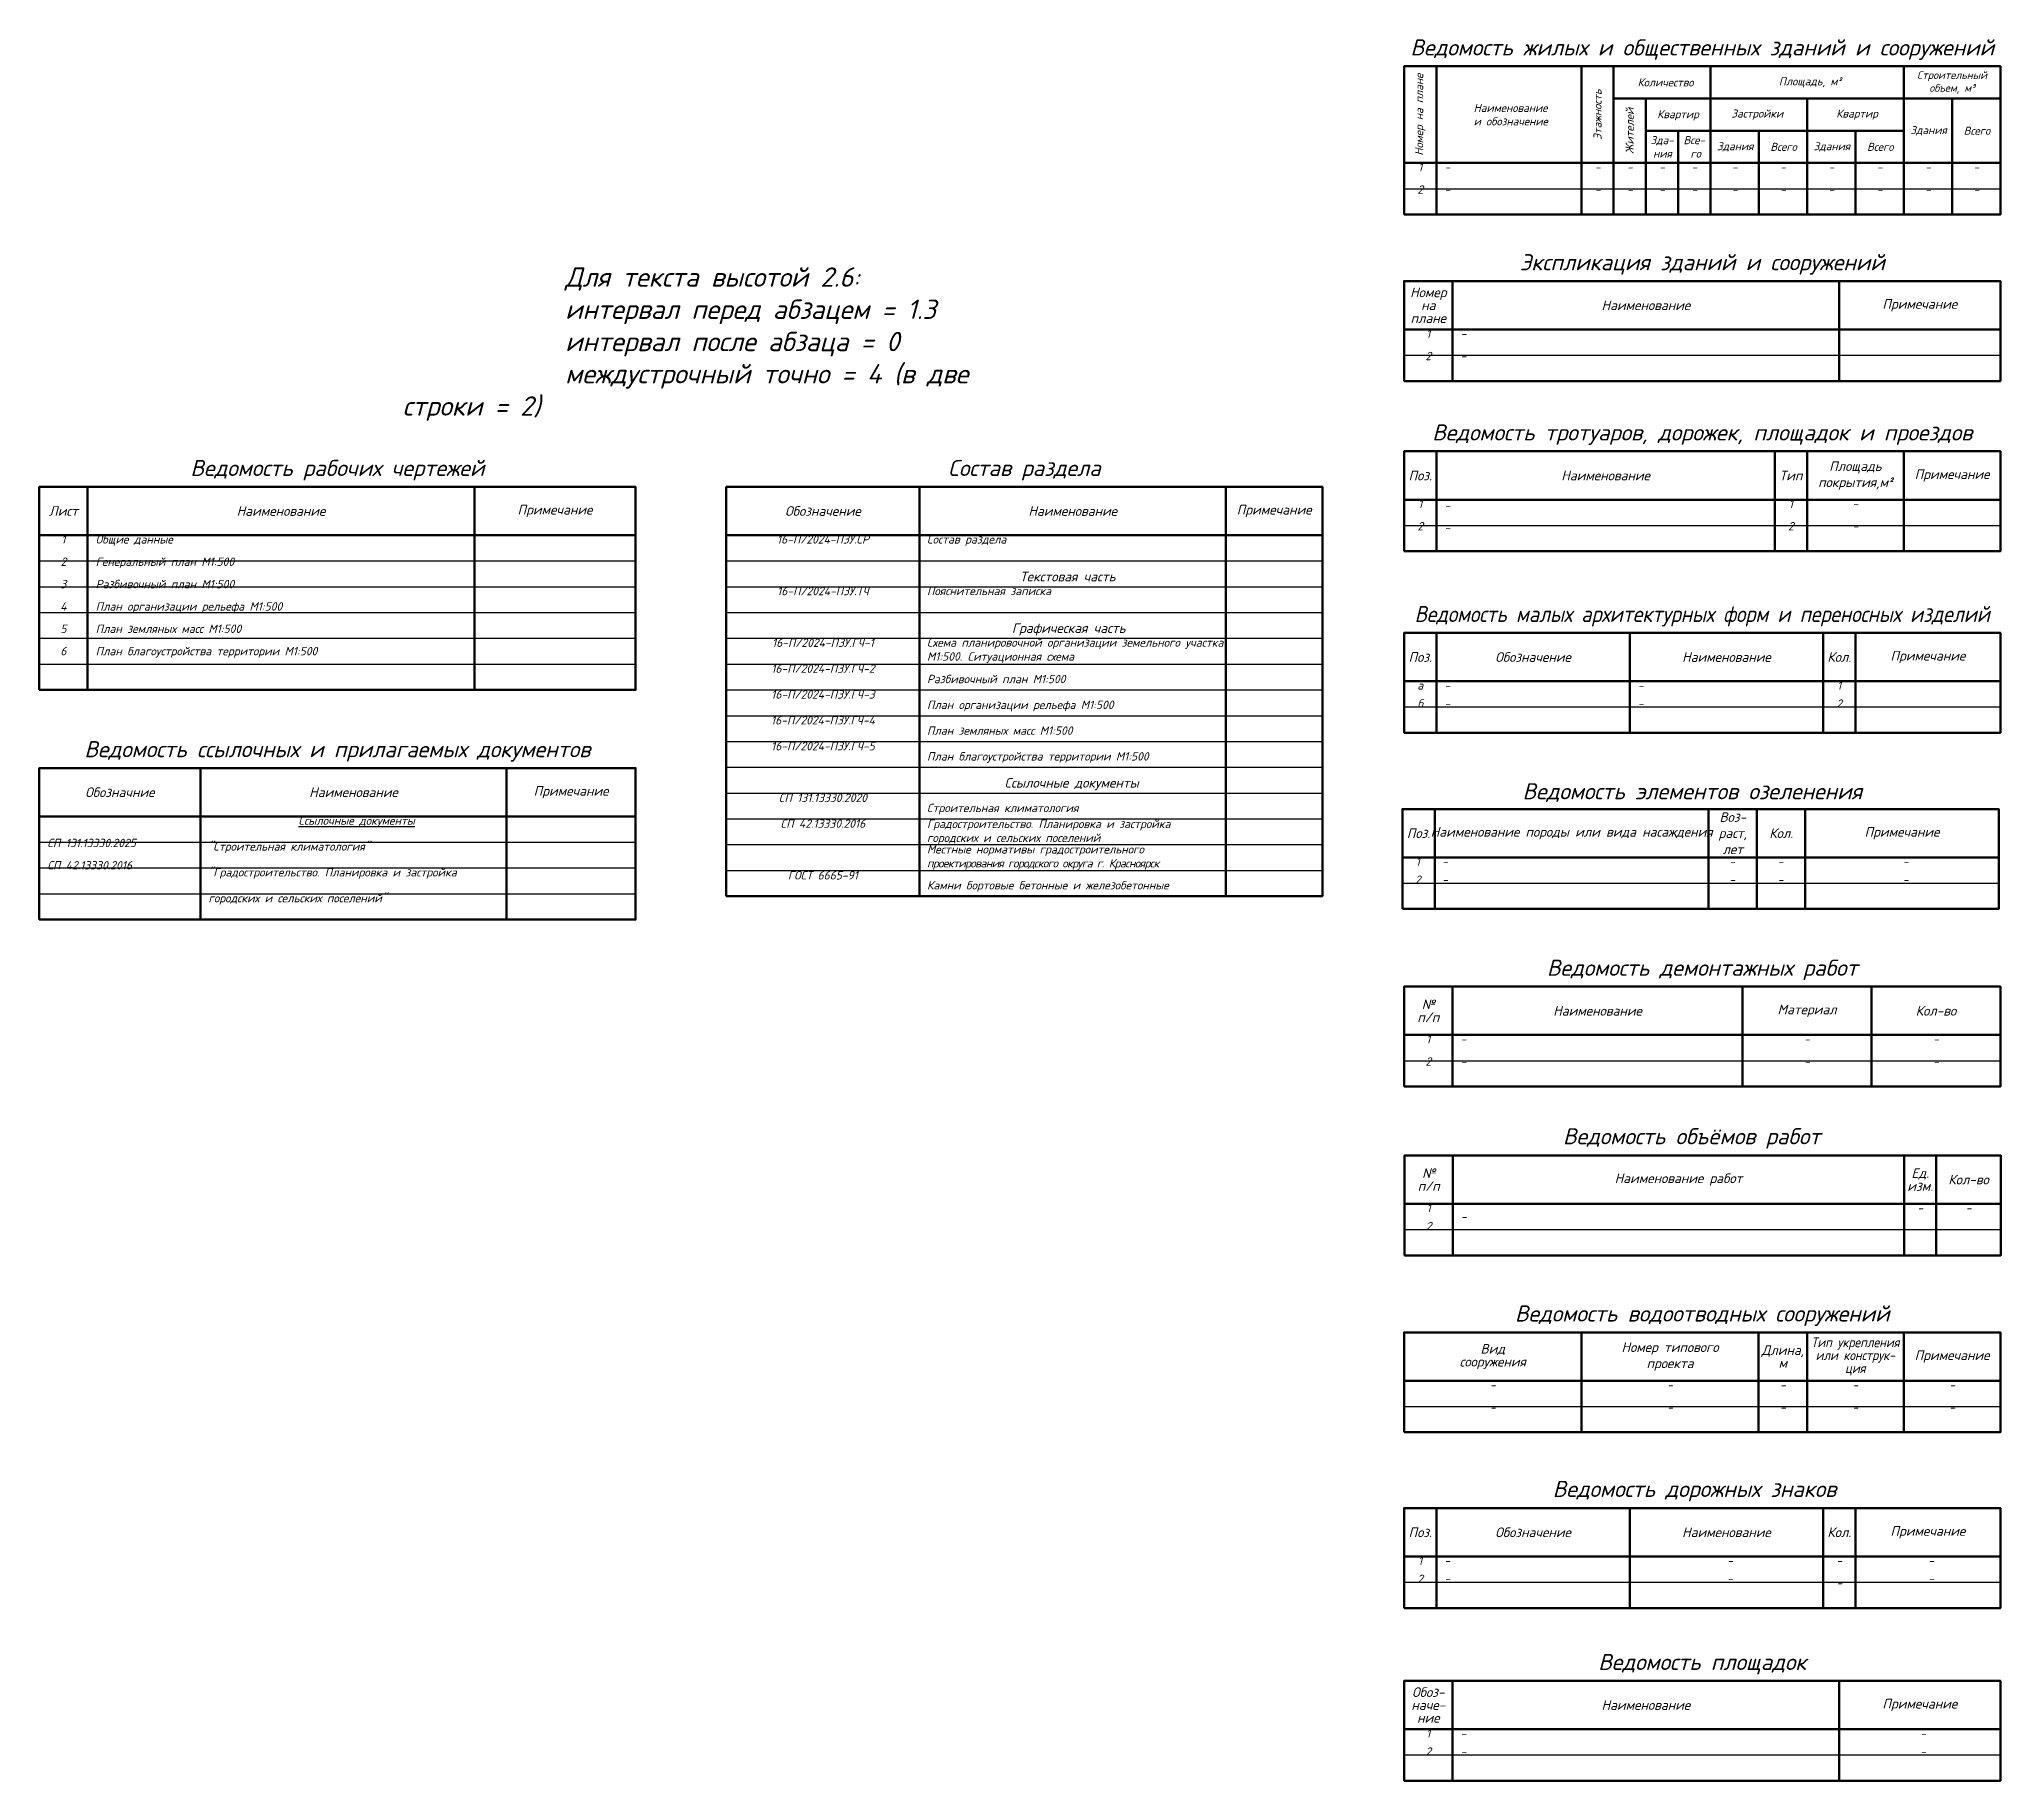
# Model space of a CAD drawing. Header units: millimetres. Extents: x -753 to 824, y -643 to 389.
# Drawn here: x -214 to 395, y -152 to 389 of the extents above; entities that cross this region are included whole.
import ezdxf

# ---------------------------------------------------------------- set-up
doc = ezdxf.new("R2010")
doc.units = ezdxf.units.MM
doc.styles.get("Standard").update_dxf_attribs({"font": 'isocpeui.ttf', "height": 2})

msp = doc.modelspace()

# ---------------------------------------------------------------- texts
at = {"color": 1, "insert": (-101.15, 317.95), "char_height": 6, "attachment_point": 1}
msp.add_mtext_dynamic_manual_height_columns('\\pi50.38598;{\\fISOCPEUR|b1|i1|c204|p34;Для текста высотой 2.6:\\P\\pi0;}интервал перед абзацем = 1.3\\Pинтервал после абзаца = 0\\Pмеждустрочный точно = 4 (в две строки = 2)', width=197.9369, gutter_width=12.5, heights=[0], dxfattribs=at)
at = {"char_height": 2.6}
for s, insert, width, attachment_point, line_spacing_factor in [('1\\P2', (214.56, 245.87), 10.0052, 2, 1.6), ('-\\P-', (222.06, 245.37), 102.4948, 1, 1.6), ('1\\P2', (329.56, 245.87), 10.0052, 2, 1.6), ('-\\P-', (349.56, 245.87), 30, 2, 1.6), ('1\\P2\\P3\\P4\\P5\\P6', (-206.42, 234.85), 15.0052, 2, 1.6), ('Общие данные\\PГенеральный план М1:500\\PРазбивочный план М1:500\\PПлан организации рельефа М1:500\\PПлан земляных масс М1:500\\PПлан благоустройства территории М1:500', (-196.42, 234.85), 117.4948, 1, 1.6), ('16-П/2024-ПЗУ.СР\\P\\P16-П/2024-ПЗУ.ТЧ\\P\\P16-П/2024-ПЗУ.ГЧ-1\\P16-П/2024-ПЗУ.ГЧ-2\\P16-П/2024-ПЗУ.ГЧ-3\\P16-П/2024-ПЗУ.ГЧ-4\\P16-П/2024-ПЗУ.ГЧ-5\\P\\PСП 131.13330.2020\\PСП 42.13330.2016\\P\\PГОСТ 6665-91', (29.22, 234.85), 60, 2, 1.85), ('а\\Pб', (214.55, 189.54), 10.0052, 2, 1.3), ('1\\P2', (344.55, 189.54), 10.0052, 2, 1.3), ('-\\P-', (222.06, 189.54), 57.4948, 1, 1.3), ('-\\P-', (282.06, 189.54), 57.4948, 1, 1.3), ('\\pi27.93477;{\\LСсылочные документы}\\P\\pi0;"Строительная климатология"\\P"Градостроительство. Планировка и застройка\\Pгородских и сельских поселений"', (-161.42, 147.59), 92.5, 1, 1.85), ('\\PСП 131.13330.2025\\PСП 42.13330.2016', (-211.42, 147.59), 47.5, 1, 1.6), ('1\\P2', (213.8, 134.89), 10.0052, 2, 1.3), ('-\\P-', (221.31, 134.89), 57.4948, 1, 1.3), ('-\\P-', (311.3, 134.89), 15.0052, 2, 1.3), ('-\\P-', (326.3, 134.89), 15.0052, 2, 1.3), ('-\\P-', (365.14, 134.89), 57.3163, 2, 1.3), ('1\\P2', (217.05, 79.78), 15.0052, 2, 1.6), ('-\\P-', (227.06, 79.78), 57.4948, 1, 1.6), ('-\\P-', (334.56, 79.78), 40, 2, 1.6), ('-\\P-', (374.56, 79.78), 40, 2, 1.6), ('1\\P2', (217.17, 27.4), 15.0052, 2, 1.3), ('-', (369.67, 27.4), 10, 2, 1.3), ('-', (384.67, 27.4), 20, 2, 1.3), ('\\A1;\\pt5.2;-{\\H1.5x; }', (227.17, 23.4), 135.0666, 4, 1.3), ('-\\P-', (237.05, -27.51), 55, 2, 1.6), ('-\\P-', (292.05, -27.51), 55, 2, 1.6), ('-\\P-', (327.05, -27.51), 15, 2, 1.6), ('-\\P-', (349.55, -27.51), 30, 2, 1.6), ('-\\P-', (379.55, -27.51), 30, 2, 1.6), ('1\\P2', (214.55, -82.03), 10.0052, 2, 1.3), ('-\\P-', (222.06, -82.03), 57.4948, 1, 1.3), ('-\\P-', (310.66, -82.03), 57.7727, 2, 1.3), ('-\\P-', (344.55, -82.03), 10, 2, 1.6), ('-\\P-', (373.04, -82.03), 43.0152, 2, 1.3), ('1\\P2', (217.05, -135.63), 15.0052, 2, 1.3), ('-\\P-', (227.06, -135.63), 57.4948, 1, 1.3), ('-\\P-', (370.55, -135.63), 48.0204, 2, 1.3)]:
    msp.add_mtext(s, dxfattribs=dict(at, insert=insert, width=width, attachment_point=attachment_point, line_spacing_factor=line_spacing_factor))
at = {"lineweight": -3, "ltscale": 2, "attachment_point": 1}
for s, insert, char_height, width in [('Состав раздела', (61.51, 234.85), 2.6, 91.7095), ('\\pi29.77429;{\\fISOCPEUR|b1|i1|c204|p34;Текстовая часть}', (60.57, 223.52), 3, 91.9526), ('Пояснительная записка', (61.51, 218.85), 2.6, 91.7095), ('\\pi27.26792;{\\fISOCPEUR|b1|i1|c204|p34;Графическая часть}', (60.57, 207.52), 3, 91.9526), ('Схема планировочной организации земельного участка М1:500. Ситуационная схема', (61.51, 202.85), 2.6, 91.7095), ('Разбивочный план М1:500', (61.51, 191.52), 2.6, 91.7095), ('План организации рельефа М1:500', (61.51, 183.52), 2.6, 91.7095), ('План земляных масс М1:500', (61.51, 175.52), 2.6, 91.7095), ('План благоустройства территории М1:500', (61.51, 167.52), 2.6, 91.7095), ('\\pi25.02017;{\\fISOCPEUR|b1|i1|c204|p34;Ссылочные документы}', (60.57, 159.52), 3, 91.9526), ('Градостроительство. Планировка и застройка городских и сельских поселений', (61.51, 146.58), 2.6, 91.7095), ('Строительная климатология', (61.51, 151.52), 2.6, 91.7095), ('Местные нормативы градостроительного\\P{\\T0.9;проектирования городского округа г. Красноярск}', (61.51, 138.68), 2.6, 91.7095), ('Камни бортовые бетонные и железобетонные', (61.51, 127.52), 2.6, 91.7095)]:
    msp.add_mtext(s, dxfattribs=dict(at, insert=insert, char_height=char_height, width=width))

# ---------------------------------------------------------------- blocks, each defined once
blk = doc.blocks.new('*U49')
at = {"lineweight": -3}
for p, q in [((-185, -23), (0, -23)), ((-185, -31), (0, -31)), ((-185, -39), (0, -39)), ((-185, -47), (0, -47)), ((-185, -55), (0, -55)), ((-185, -63), (0, -63))]:
    blk.add_line(p, q, dxfattribs=at)
at = {"lineweight": 70, "ltscale": 3}
blk.add_lwpolyline([(-185, -63), (-185, 0), (0, 0), (0, -63)], close=True, dxfattribs=at)
for points in [[(-169.99, 0), (-169.99, -63)], [(-50, 0), (-50, -63)], [(-185, -15), (0, -15)]]:
    blk.add_lwpolyline(points, dxfattribs=at)
at = {"ltscale": 3}
for s, insert, char_height, width, attachment_point in [('{\\fISOCPEUR|b1|i1|c204|p34;Ведомость рабочих чертежей}', (-92.5, 2), 5, 185.3986, 8), ('Наименование', (-110, -7.5), 3, 119.9948, 5), ('Примечание', (-25, -7.5), 3, 50, 5)]:
    blk.add_mtext(s, dxfattribs=dict(at, insert=insert, char_height=char_height, width=width, attachment_point=attachment_point))
at = {"ltscale": 3, "insert": (-177.5, -7.5), "char_height": 3, "width": 15.0052, "attachment_point": 5, "line_spacing_factor": 0.8}
blk.add_mtext('Лист', dxfattribs=at)
blk = doc.blocks.new('*U50')
for p, q in [((-185, 0), (-135, 0)), ((-135, 0), (-40, 0)), ((-185, -15), (-169.99, -15))]:
    blk.add_line(p, q)
at = {"lineweight": -3}
for p, q in [((-185, -23), (0, -23)), ((-185, -31), (0, -31)), ((-185, -39), (0, -39)), ((-185, -47), (0, -47))]:
    blk.add_line(p, q, dxfattribs=at)
at = {"lineweight": 70, "ltscale": 3}
blk.add_lwpolyline([(-185, -47), (-185, 0), (0, 0), (0, -47)], close=True, dxfattribs=at)
for points in [[(-135, 0), (-135, -47)], [(-40, 0), (-40, -47)], [(-185, -15), (0, -15)]]:
    blk.add_lwpolyline(points, dxfattribs=at)
at = {"ltscale": 3}
for s, insert, char_height, width, attachment_point in [('{\\fISOCPEUR|b1|i1|c204|p34;Ведомость ссылочных и прилагаемых документов}', (-92.5, 2), 5, 185.3986, 8), ('Наименование', (-87.5, -7.5), 3, 95, 5), ('Примечание', (-20, -7.5), 3, 40, 5)]:
    blk.add_mtext(s, dxfattribs=dict(at, insert=insert, char_height=char_height, width=width, attachment_point=attachment_point))
at = {"ltscale": 3, "insert": (-160, -7.5), "char_height": 3, "width": 50, "attachment_point": 5, "line_spacing_factor": 0.8}
blk.add_mtext('Обозначние', dxfattribs=at)
blk = doc.blocks.new('*U51')
blk.add_line((-185, 0), (-125, 0))
at = {"lineweight": -3}
for p, q in [((-185, -23), (0, -23)), ((-185, -31), (0, -31)), ((-185, -39), (0, -39)), ((-185, -47), (0, -47)), ((-185, -55), (0, -55)), ((-185, -63), (0, -63)), ((-185, -71), (0, -71)), ((-185, -79), (0, -79)), ((-185, -87), (0, -87)), ((-185, -95), (0, -95)), ((-185, -103), (0, -103)), ((-185, -111), (0, -111)), ((-185, -119), (0, -119)), ((-185, -127), (0, -127))]:
    blk.add_line(p, q, dxfattribs=at)
at = {"lineweight": 70, "ltscale": 3}
blk.add_lwpolyline([(-185, -127), (-185, 0), (0, 0), (0, -127)], close=True, dxfattribs=at)
for points in [[(-125, 0), (-125, -127)], [(-30, 0), (-30, -127)], [(-185, -15), (0, -15)]]:
    blk.add_lwpolyline(points, dxfattribs=at)
at = {"ltscale": 3}
for s, insert, char_height, width, attachment_point in [('{\\fISOCPEUR|b1|i1|c204|p34;Состав раздела}', (-92.5, 2), 5, 185.3986, 8), ('Наименование', (-77.5, -7.5), 3, 95, 5), ('Примечание', (-15, -7.5), 3, 30, 5)]:
    blk.add_mtext(s, dxfattribs=dict(at, insert=insert, char_height=char_height, width=width, attachment_point=attachment_point))
at = {"ltscale": 3, "insert": (-155, -7.5), "char_height": 3, "width": 60, "attachment_point": 5, "line_spacing_factor": 0.8}
blk.add_mtext('Обозначение', dxfattribs=at)
blk = doc.blocks.new('*U53')
at = {"lineweight": -3}
for p, q in [((-185, -23), (0, -23)), ((-185, -31), (0, -31))]:
    blk.add_line(p, q, dxfattribs=at)
at = {"lineweight": 70, "ltscale": 3}
blk.add_lwpolyline([(-185, -31), (-185, 0), (0, 0), (0, -31)], close=True, dxfattribs=at)
for points in [[(-170, 0), (-170, -31)], [(-50, 0), (-50, -31)], [(-185, -15), (0, -15)]]:
    blk.add_lwpolyline(points, dxfattribs=at)
at = {"ltscale": 3}
for s, insert, char_height, width, attachment_point in [('{\\fISOCPEUR|b1|i1|c204|p34;Экспликация зданий и сооружений}', (-92.5, 2), 5, 185.3986, 8), ('Наименование', (-110, -7.5), 3, 119.9948, 5), ('Примечание', (-25, -7.5), 3, 50, 5)]:
    blk.add_mtext(s, dxfattribs=dict(at, insert=insert, char_height=char_height, width=width, attachment_point=attachment_point))
at = {"ltscale": 3, "insert": (-177.5, -7.5), "char_height": 3, "width": 15.0052, "attachment_point": 5, "line_spacing_factor": 0.8}
blk.add_mtext('Номер\\Pна\\Pплане', dxfattribs=at)
blk = doc.blocks.new('экспликация')
blk.add_blockref('*U53', (0, 0))
at = {"char_height": 2.6, "line_spacing_factor": 1.6}
for s, insert, width, attachment_point in [('1\\P2', (-177.5, -15), 15.0052, 2), ('-\\P-', (-167.49, -15), 117.4948, 1)]:
    blk.add_mtext(s, dxfattribs=dict(at, insert=insert, width=width, attachment_point=attachment_point))
blk = doc.blocks.new('*U54')
at = {"lineweight": -3}
for p, q in [((-184.99, -23), (0, -23)), ((-184.99, -31), (0, -31))]:
    blk.add_line(p, q, dxfattribs=at)
at = {"lineweight": 70, "ltscale": 3}
blk.add_lwpolyline([(-184.99, -31), (-184.99, 0), (0, 0), (0, -31)], close=True, dxfattribs=at)
for points in [[(-174.99, 0), (-174.99, -31)], [(-69.99, 0), (-69.99, -31)], [(-59.99, 0), (-59.99, -31)], [(-29.99, 0), (-29.99, -31)], [(-184.99, -15), (0, -15)]]:
    blk.add_lwpolyline(points, dxfattribs=at)
at = {"ltscale": 3}
for s, insert, char_height, width, attachment_point in [('{\\fISOCPEUR|b1|i1|c204|p34;Ведомость тротуаров, дорожек, площадок и проездов}', (-92.5, 2), 5, 185.3986, 8), ('Наименование', (-122.49, -7.5), 3, 105, 5), ('Площадь покрытия,м²', (-45, -7.5), 3, 29.9948, 5), ('Примечание', (-15, -7.5), 3, 29.9948, 5)]:
    blk.add_mtext(s, dxfattribs=dict(at, insert=insert, char_height=char_height, width=width, attachment_point=attachment_point))
at = {"ltscale": 3, "char_height": 3, "width": 10.0052, "attachment_point": 5, "line_spacing_factor": 0.8}
for s, insert in [('Поз.', (-180, -7.5)), ('Тип', (-65, -7.5))]:
    blk.add_mtext(s, dxfattribs=dict(at, insert=insert))
blk = doc.blocks.new('*U55')
at = {"lineweight": -3}
for p, q in [((-185, -23), (0, -23)), ((-185, -31), (0, -31))]:
    blk.add_line(p, q, dxfattribs=at)
at = {"lineweight": 70, "ltscale": 3}
blk.add_lwpolyline([(-185, -31), (-185, 0), (0, 0), (0, -31)], close=True, dxfattribs=at)
for points in [[(-175, 0), (-175, -31)], [(-115, 0), (-115, -31)], [(-55, 0), (-55, -31)], [(-45, 0), (-45, -31)], [(-185, -15), (0, -15)]]:
    blk.add_lwpolyline(points, dxfattribs=at)
at = {"ltscale": 3}
for s, insert, char_height, width, attachment_point in [('{\\fISOCPEUR|b1|i1|c204|p34;\\W0.9;Ведомость малых архитектурных форм и переносных изделий}', (-92.5, 2), 5, 185.3986, 8), ('Обозначение', (-145, -7.5), 3, 60, 5), ('Наименование', (-85, -7.5), 3, 60, 5), ('Примечание', (-22.5, -7.5), 3, 45, 5)]:
    blk.add_mtext(s, dxfattribs=dict(at, insert=insert, char_height=char_height, width=width, attachment_point=attachment_point))
at = {"ltscale": 3, "char_height": 3, "width": 10, "attachment_point": 5, "line_spacing_factor": 0.8}
for s, insert in [('Поз.', (-180, -7.5)), ('Кол.', (-50, -7.5))]:
    blk.add_mtext(s, dxfattribs=dict(at, insert=insert))
blk = doc.blocks.new('*U57')
at = {"lineweight": -3}
for p, q in [((-185, -23), (0, -23)), ((-185, -31), (0, -31))]:
    blk.add_line(p, q, dxfattribs=at)
at = {"lineweight": 70, "ltscale": 3}
blk.add_lwpolyline([(-185, -31), (-185, 0), (0, 0), (0, -31)], close=True, dxfattribs=at)
for points in [[(-169.99, 0), (-169.99, -31)], [(-79.99, 0), (-79.99, -31)], [(-39.99, 0), (-39.99, -31)], [(-185, -15), (0, -15)]]:
    blk.add_lwpolyline(points, dxfattribs=at)
at = {"ltscale": 3}
for s, insert, char_height, width, attachment_point in [('{\\fISOCPEUR|b1|i1|c204|p34;Ведомость демонтажных работ}', (-92.5, 2), 5, 185.3986, 8), ('Наименование', (-124.99, -7.5), 3, 90, 5), ('Кол-во', (-20, -7.5), 3, 39.9948, 5)]:
    blk.add_mtext(s, dxfattribs=dict(at, insert=insert, char_height=char_height, width=width, attachment_point=attachment_point))
at = {"ltscale": 3, "char_height": 3, "attachment_point": 5, "line_spacing_factor": 0.8}
for s, insert, width in [('№\\Pп/п', (-177.5, -7.5), 15.0052), ('Материал', (-59.99, -7.5), 40)]:
    blk.add_mtext(s, dxfattribs=dict(at, insert=insert, width=width))
blk = doc.blocks.new('*U59')
at = {"lineweight": -3}
for p, q in [((-185, -23), (0, -23)), ((-185, -31), (0, -31))]:
    blk.add_line(p, q, dxfattribs=at)
at = {"lineweight": 70, "ltscale": 3}
blk.add_lwpolyline([(-185, -31), (-185, 0), (0, 0), (0, -31)], close=True, dxfattribs=at)
for points in [[(-130, 0), (-130, -31)], [(-75, 0), (-75, -31)], [(-60, 0), (-60, -31)], [(-30, 0), (-30, -31)], [(-185, -15), (0, -15)]]:
    blk.add_lwpolyline(points, dxfattribs=at)
at = {"ltscale": 3}
for s, insert, char_height, width, attachment_point in [('{\\fISOCPEUR|b1|i1|c204|p34;Ведомость водоотводных сооружений}', (-92.5, 2), 5, 185.3986, 8), ('Номер типового^Jпроекта', (-102.5, -7.5), 3, 55, 5)]:
    blk.add_mtext(s, dxfattribs=dict(at, insert=insert, char_height=char_height, width=width, attachment_point=attachment_point))
at = {"ltscale": 3, "char_height": 3, "attachment_point": 5, "line_spacing_factor": 0.8}
for s, insert, width in [('Вид^Jсооружения', (-157.5, -7.5), 55), ('Длина,\\Pм', (-67.5, -7.5), 15), ('{\\W0.9;Тип укрепления^Jили конструк-^Jция}', (-45, -7.5), 30), ('Примечание', (-15, -7.5), 30)]:
    blk.add_mtext(s, dxfattribs=dict(at, insert=insert, width=width))
blk = doc.blocks.new('*U52')
at = {"lineweight": 70, "ltscale": 0.1}
for p, q in [((-174.99, 0), (-174.99, -46)), ((-129.99, 0), (-129.99, -46)), ((-119.99, 0), (-119.99, -46)), ((-89.99, -46), (-89.99, 0)), ((-29.99, -46), (-29.99, 0)), ((0.01, -10), (-119.99, -10)), ((-109.99, -10), (-109.99, -46)), ((-59.99, -46), (-59.99, -10)), ((-14.99, -46), (-14.99, -10)), ((-109.99, -20), (-29.99, -20)), ((-99.99, -20), (-99.99, -46)), ((-74.99, -46), (-74.99, -20)), ((-44.99, -46), (-44.99, -20)), ((-184.99, -30), (0.01, -30))]:
    blk.add_line(p, q, dxfattribs=at)
at = {"lineweight": -3}
for p, q in [((-184.99, -38), (0, -38)), ((-184.99, -46), (0, -46))]:
    blk.add_line(p, q, dxfattribs=at)
at = {"lineweight": 70, "ltscale": 3}
blk.add_lwpolyline([(-184.99, -46), (-184.99, 0), (0, 0), (0, -46)], close=True, dxfattribs=at)
at = {"ltscale": 3, "insert": (-92.5, 2), "char_height": 5, "width": 185.3986, "attachment_point": 8}
blk.add_mtext('{\\fISOCPEUR|b1|i1|c204|p34;Ведомость жилых и общественных зданий и сооружений}', dxfattribs=at)
at = {"linetype": 'Continuous', "char_height": 2.5, "attachment_point": 5, "rotation": 90}
for s, insert, width in [('Номер на плане', (-179.99, -15), 30), ('Этажность', (-124.99, -15), 30), ('Жителей', (-114.99, -20), 20)]:
    blk.add_mtext(s, dxfattribs=dict(at, insert=insert, width=width))
at = {"linetype": 'Continuous', "attachment_point": 5}
for s, insert, char_height, width in [('\\pi2.1937;Количество\\P', (-104.99, -5), 2.5, 30), ('\\pi1.8733;Площадь, м²', (-59.99, -5), 2.5, 60), ('Строительный\\Pобъем, м³', (-14.99, -5), 2.4, 30), ('\\pi1.0406;Наименование\\P\\pi1.151;и обозначение', (-152.49, -15), 2.5, 45), ('\\pi-0.091096;Квартир', (-99.99, -15.21), 2.5, 20), ('\\pi-0.86209;Застройки', (-74.99, -15), 2.5, 30), ('\\pi1.02825;Квартир', (-44.99, -15), 2.5, 30), ('Зда-\\P\\pi0.2217;ния', (-104.95, -25), 2.5, 9.9065), ('Все-\\P\\pi0.89583;го', (-94.99, -25), 2.5, 10), ('\\pi0.42801;Здания', (-82.49, -25), 2.5, 15), ('\\pi0.4344;Всего', (-67.49, -25), 2.5, 15), ('\\pi0.42801;Здания', (-52.49, -25), 2.5, 15), ('\\pi0.4344;Всего', (-37.49, -25), 2.5, 15), ('\\pi0.428;Здания', (-22.49, -20), 2.5, 15), ('\\pi0.4344;Всего', (-7.5, -20), 2.5, 14.9948)]:
    blk.add_mtext(s, dxfattribs=dict(at, insert=insert, char_height=char_height, width=width))
blk = doc.blocks.new('вед_жил_и_общ')
blk.add_blockref('*U52', (0, 0))
at = {"char_height": 2.6, "line_spacing_factor": 1.6}
for s, insert, width, attachment_point in [('1\\P2', (-179.99, -30), 10.0052, 2), ('-\\P-', (-172.49, -30), 42.5, 1), ('-\\P-', (-124.99, -30), 10.0052, 2), ('-\\P-', (-114.99, -30), 10.0052, 2), ('-\\P-', (-104.99, -30), 10.0052, 2), ('-\\P-', (-94.99, -30), 10.0052, 2), ('-\\P-', (-82.49, -30), 15, 2), ('-\\P-', (-67.49, -30), 15, 2), ('-\\P-', (-52.49, -30), 15, 2), ('-\\P-', (-37.49, -30), 15, 2), ('-\\P-', (-22.49, -30), 15, 2), ('-\\P-', (-7.49, -30), 15, 2)]:
    blk.add_mtext(s, dxfattribs=dict(at, insert=insert, width=width, attachment_point=attachment_point))
blk = doc.blocks.new('*U61')
at = {"lineweight": -3}
for p, q in [((-185, -23), (0, -23)), ((-185, -31), (0, -31))]:
    blk.add_line(p, q, dxfattribs=at)
at = {"lineweight": 70, "ltscale": 3}
blk.add_lwpolyline([(-185, -31), (-185, 0), (0, 0), (0, -31)], close=True, dxfattribs=at)
for points in [[(-170, 0), (-170, -31)], [(-50, 0), (-50, -31)], [(-185, -15), (0, -15)]]:
    blk.add_lwpolyline(points, dxfattribs=at)
at = {"ltscale": 3}
for s, insert, char_height, width, attachment_point in [('{\\fISOCPEUR|b1|i1|c204|p34;Ведомость площадок}', (-92.5, 2), 5, 185.3986, 8), ('Наименование', (-110, -7.5), 3, 119.9948, 5), ('Примечание', (-25, -7.5), 3, 50, 5)]:
    blk.add_mtext(s, dxfattribs=dict(at, insert=insert, char_height=char_height, width=width, attachment_point=attachment_point))
at = {"ltscale": 3, "insert": (-177.5, -7.5), "char_height": 3, "width": 15.0052, "attachment_point": 5, "line_spacing_factor": 0.8}
blk.add_mtext('Обоз-\\Pначе-\\Pние', dxfattribs=at)
blk = doc.blocks.new('*U60')
at = {"lineweight": -3}
for p, q in [((-185, -23), (0, -23)), ((-185, -31), (0, -31))]:
    blk.add_line(p, q, dxfattribs=at)
at = {"lineweight": 70, "ltscale": 3}
blk.add_lwpolyline([(-185, -31), (-185, 0), (0, 0), (0, -31)], close=True, dxfattribs=at)
for points in [[(-175, 0), (-175, -31)], [(-115, 0), (-115, -31)], [(-55, 0), (-55, -31)], [(-45, 0), (-45, -31)], [(-185, -15), (0, -15)]]:
    blk.add_lwpolyline(points, dxfattribs=at)
at = {"ltscale": 3, "char_height": 3, "width": 10, "attachment_point": 5, "line_spacing_factor": 0.8}
for s, insert in [('Поз.', (-180, -7.5)), ('Кол.', (-50, -7.5))]:
    blk.add_mtext(s, dxfattribs=dict(at, insert=insert))
at = {"ltscale": 3, "char_height": 3, "attachment_point": 5}
for s, insert, width in [('Обозначение', (-145, -7.5), 60), ('Наименование', (-85, -7.5), 60), ('Примечание', (-22.5, -7.5), 45)]:
    blk.add_mtext(s, dxfattribs=dict(at, insert=insert, width=width))
at = {"flags": 8}
blk.add_attdef('ЗАГОЛОВОК_001', (-136.99, 3.45), '', height=5, dxfattribs=at)
blk = doc.blocks.new('*U58')
at = {"lineweight": -3}
for p, q in [((-185, -23), (0, -23)), ((-185, -31), (0, -31))]:
    blk.add_line(p, q, dxfattribs=at)
at = {"lineweight": 70, "ltscale": 3}
blk.add_lwpolyline([(-185, -31), (-185, 0), (0, 0), (0, -31)], close=True, dxfattribs=at)
for points in [[(-169.99, 0), (-169.99, -31)], [(-30, 0), (-30, -31)], [(-20, 0), (-20, -31)], [(-185, -15), (0, -15)]]:
    blk.add_lwpolyline(points, dxfattribs=at)
at = {"ltscale": 3, "char_height": 3, "attachment_point": 5, "line_spacing_factor": 0.8}
for s, insert, width in [('№\\Pп/п', (-177.5, -7.5), 15.0052), ('Ед.\\Pизм.', (-25, -7.5), 10)]:
    blk.add_mtext(s, dxfattribs=dict(at, insert=insert, width=width))
at = {"ltscale": 3, "char_height": 3, "attachment_point": 5}
for s, insert, width in [('Наименование работ', (-100, -7.5), 139.9948), ('Кол-во', (-10, -7.5), 20)]:
    blk.add_mtext(s, dxfattribs=dict(at, insert=insert, width=width))
at = {"lineweight": -3, "ltscale": 10, "flags": 8}
blk.add_attdef('ЗАГОЛОВОК_001', (-134.01, 3.45), '', height=5, dxfattribs=at)
blk = doc.blocks.new('*U56')
at = {"lineweight": -3}
for p, q in [((-185, -23), (0, -23)), ((-185, -31), (0, -31))]:
    blk.add_line(p, q, dxfattribs=at)
at = {"lineweight": 70, "ltscale": 3}
blk.add_lwpolyline([(-185, -31), (-185, 0), (0, 0), (0, -31)], close=True, dxfattribs=at)
for points in [[(-174.99, 0), (-174.99, -31)], [(-89.99, 0), (-89.99, -31)], [(-74.99, 0), (-74.99, -31)], [(-59.99, 0), (-59.99, -31)], [(-185, -15), (0, -15)]]:
    blk.add_lwpolyline(points, dxfattribs=at)
at = {"ltscale": 3, "char_height": 3, "attachment_point": 5, "line_spacing_factor": 0.8}
for s, insert, width in [('Поз.', (-180, -7.5), 10.0052), ('Кол.', (-67.49, -7.5), 15)]:
    blk.add_mtext(s, dxfattribs=dict(at, insert=insert, width=width))
at = {"ltscale": 3, "char_height": 3, "attachment_point": 5}
for s, insert, width in [('Наименование породы или вида насаждения', (-132.49, -7.5), 85), ('Воз-^Jраст,\\Pлет', (-82.49, -7.5), 15), ('Примечание', (-30, -7.5), 59.9948)]:
    blk.add_mtext(s, dxfattribs=dict(at, insert=insert, width=width))
at = {"lineweight": -3, "ltscale": 10, "flags": 8}
blk.add_attdef('ЗАГОЛОВОК_001', (-148.23, 3), '', height=5, dxfattribs=at)

# ---------------------------------------------------------------- block references
for name, p in [('вед_жил_и_общ', (394.55, 380.34)), ('экспликация', (394.55, 313.69)), ('*U54', (394.55, 260.87)), ('*U49', (-28.92, 249.85)), ('*U51', (184.22, 249.85)), ('*U55', (394.55, 204.54)), ('*U50', (-28.92, 162.59)), ('*U57', (394.55, 94.78)), ('*U59', (394.55, -12.51)), ('*U61', (394.55, -120.63))]:
    msp.add_blockref(name, p)
ref = msp.add_blockref('*U56', (394.02, 149.89))
ref.add_attrib('ЗАГОЛОВОК_001', 'Ведомость элементов озеленения', (246.28, 152.89), dxfattribs={"lineweight": -3, "ltscale": 10, "height": 5})
at = {"lineweight": -3, "ltscale": 10}
ref = msp.add_blockref('*U58', (394.67, 42.4), dxfattribs=at)
ref.add_attrib('ЗАГОЛОВОК_001', 'Ведомость объёмов работ', (258.83, 45.85), dxfattribs={"lineweight": -3, "ltscale": 10, "height": 5})
ref = msp.add_blockref('*U60', (394.55, -67.03))
ref.add_attrib('ЗАГОЛОВОК_001', 'Ведомость дорожных знаков', (255.65, -63.58), dxfattribs={"height": 5})

msp.set_redraw_order([(e.dxf.handle, doc.entitydb.next_handle()) for e in msp.query("TEXT MTEXT ATTDEF DIMENSION ARC_DIMENSION")])  # texts and dimensions are drawn at this point

doc.saveas('drawing.dxf')
